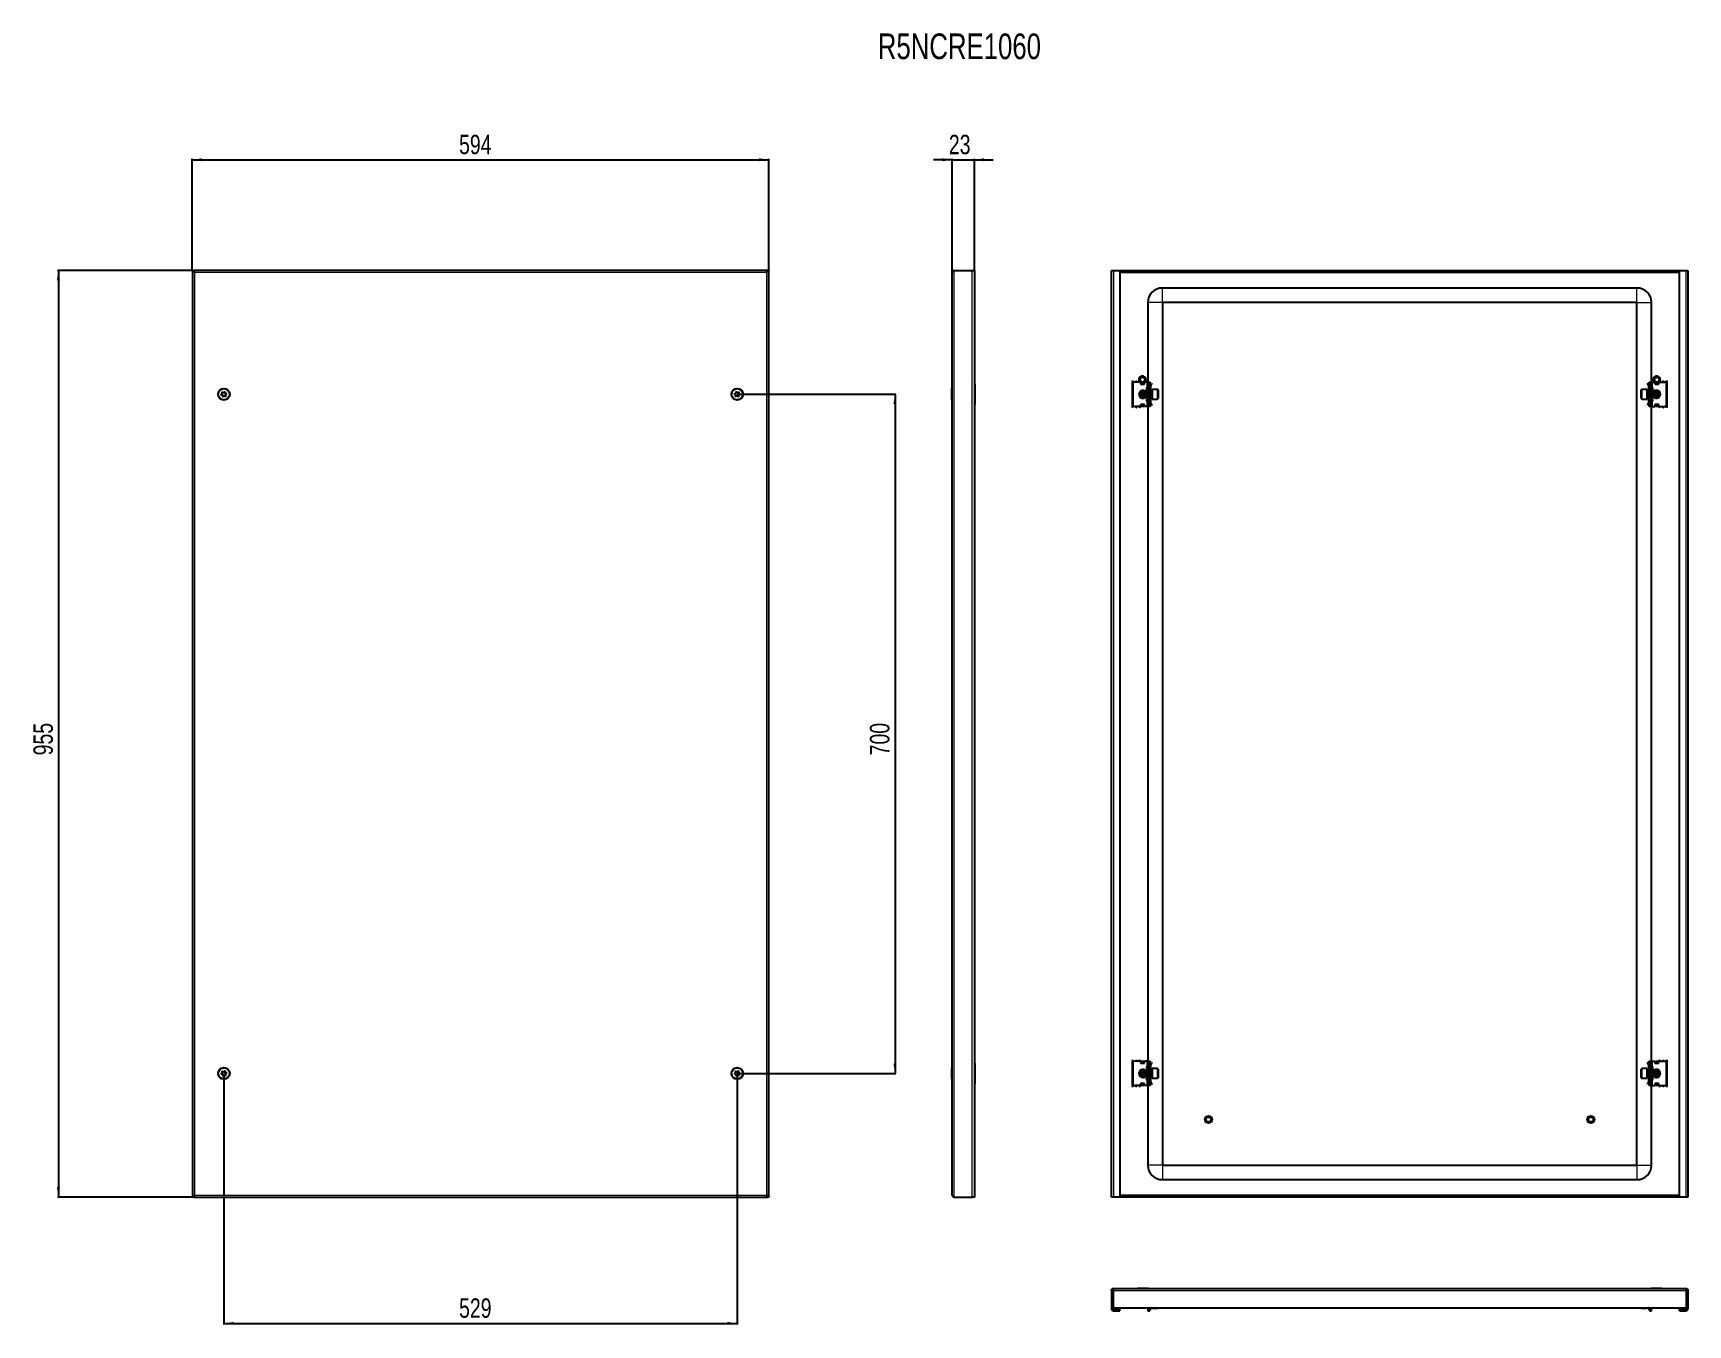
# Model space of a CAD drawing. Header units: millimetres. Extents: x -179 to 1526, y -335 to 996.
import ezdxf

# ---------------------------------------------------------------- set-up
doc = ezdxf.new("R2010")
doc.units = ezdxf.units.MM
doc.layers.add('FORMAT', color=7, linetype='Continuous')
doc.styles.add('SLDTEXTSTYLE0', font='TXT', dxfattribs={"width": 0.75})
doc.dimstyles.new('SLDDIMSTYLE0', dxfattribs={"dimtxt": 20, "dimasz": 10, "dimexe": 0, "dimexo": 0.0625, "dimgap": 5, "dimtad": 2, "dimdec": 1, "dimrnd": 1e-09, "dimzin": 12, "dimdsep": 46, "dimtxsty": 'SLDTEXTSTYLE0', "dimsah": 1, "dimcen": 0.09, "dimadec": 0, "dimazin": 3, "dimtfac": 1, "dimtmove": 0, "dimatfit": 0, "dimfxl": 0, "dimfrac": 2, "dimtolj": 1, "dimtzin": 12, "dimarcsym": 0})
doc.dimstyles.new('SLDDIMSTYLE1', dxfattribs={"dimtxt": 20, "dimasz": 10, "dimexe": 0, "dimexo": 0.0625, "dimgap": 5, "dimtad": 2, "dimdec": 1, "dimrnd": 1e-09, "dimzin": 12, "dimdsep": 46, "dimtxsty": 'SLDTEXTSTYLE0', "dimsah": 1, "dimcen": 0.09, "dimadec": 0, "dimazin": 3, "dimtfac": 1, "dimtofl": 0, "dimtmove": 0, "dimatfit": 3, "dimfxl": 0, "dimfrac": 2, "dimtolj": 1, "dimtzin": 12, "dimarcsym": 0})

msp = doc.modelspace()

# ---------------------------------------------------------------- texts
at = {"layer": 'FORMAT', "insert": (691.2, 995.94), "char_height": 26.458, "attachment_point": 1, "style": 'SLDTEXTSTYLE0'}
msp.add_mtext('R5NCRE1060', dxfattribs=at)

# ---------------------------------------------------------------- blocks, each defined once
blk = doc.blocks.new('_D')
at = {"layer": 'FORMAT'}
for p, q in [((767.7, 865.7), (748.4, 865.7)), ((767.7, 749.5), (767.7, 866.7)), ((767.7, 865.7), (790.7, 865.7)), ((790.7, 751.6), (790.7, 866.7)), ((790.7, 865.7), (809.9, 865.7))]:
    blk.add_line(p, q, dxfattribs=at)
for points in [[(767.7, 865.7), (757.7, 867.3), (757.7, 864.2)], [(790.7, 865.7), (800.7, 864.2), (800.7, 867.3)]]:
    blk.add_solid(points, dxfattribs=at)
at = {"layer": 'FORMAT', "insert": (764.4, 891.5), "char_height": 20, "attachment_point": 1, "style": 'SLDTEXTSTYLE0'}
blk.add_mtext('23', dxfattribs=at)
blk = doc.blocks.new('_D_1')
at = {"layer": 'FORMAT'}
for p, q in [((-15.2, 751.6), (-154.2, 751.6)), ((-153.2, 751.6), (-153.2, -203.4)), ((-15.2, -203.4), (-154.2, -203.4))]:
    blk.add_line(p, q, dxfattribs=at)
for points in [[(-153.2, 751.6), (-154.7, 741.6), (-151.6, 741.6)], [(-153.2, -203.4), (-151.6, -193.4), (-154.7, -193.4)]]:
    blk.add_solid(points, dxfattribs=at)
at = {"layer": 'FORMAT', "insert": (-178.9, 251.9), "char_height": 20, "attachment_point": 1, "rotation": 90, "style": 'SLDTEXTSTYLE0'}
blk.add_mtext('955', dxfattribs=at)
blk = doc.blocks.new('_D_2')
at = {"layer": 'FORMAT'}
for p, q in [((-15.2, 751.6), (-15.2, 866.7)), ((-15.2, 865.7), (578.8, 865.7)), ((578.8, 751.6), (578.8, 866.7))]:
    blk.add_line(p, q, dxfattribs=at)
for points in [[(-15.2, 865.7), (-5.2, 864.2), (-5.2, 867.3)], [(578.8, 865.7), (568.8, 867.3), (568.8, 864.2)]]:
    blk.add_solid(points, dxfattribs=at)
at = {"layer": 'FORMAT', "insert": (259.7, 891.5), "char_height": 20, "attachment_point": 1, "style": 'SLDTEXTSTYLE0'}
blk.add_mtext('594', dxfattribs=at)
blk = doc.blocks.new('_D_3')
at = {"layer": 'FORMAT'}
for p, q in [((546.4, 624.1), (709.9, 624.1)), ((708.9, 624.1), (708.9, -75.9)), ((546.4, -75.9), (709.9, -75.9))]:
    blk.add_line(p, q, dxfattribs=at)
for points in [[(708.9, 624.1), (707.3, 614.1), (710.4, 614.1)], [(708.9, -75.9), (710.4, -65.9), (707.3, -65.9)]]:
    blk.add_solid(points, dxfattribs=at)
at = {"layer": 'FORMAT', "insert": (683.1, 251.9), "char_height": 20, "attachment_point": 1, "rotation": 90, "style": 'SLDTEXTSTYLE0'}
blk.add_mtext('700', dxfattribs=at)
blk = doc.blocks.new('_D_4')
at = {"layer": 'FORMAT'}
for p, q in [((17.3, -75.9), (17.3, -334.6)), ((546.3, -75.9), (546.3, -334.6)), ((17.3, -333.6), (546.3, -333.6))]:
    blk.add_line(p, q, dxfattribs=at)
for points in [[(17.3, -333.6), (27.3, -335.1), (27.3, -332.1)], [(546.3, -333.6), (536.3, -332.1), (536.3, -335.1)]]:
    blk.add_solid(points, dxfattribs=at)
at = {"layer": 'FORMAT', "insert": (259.7, -307.8), "char_height": 20, "attachment_point": 1, "style": 'SLDTEXTSTYLE0'}
blk.add_mtext('529', dxfattribs=at)

# ---------------------------------------------------------------- dimensions: what is measured, and where the dimension line sits
at = {"layer": 'FORMAT'}
for base, p1, p2, angle, picture, middle in [((578.85, 865.73), (-15.15, 751.57), (578.85, 751.57), 0, '_D_2', (281.85, 865.73)), ((-153.15, -203.43), (-15.15, 751.57), (-15.15, -203.43), 90, '_D_1', (-153.15, 274.07)), ((708.85, -75.93), (546.35, 624.07), (546.35, -75.93), 90, '_D_3', (708.85, 274.07))]:
    dim = msp.add_linear_dim(base=base, p1=p1, p2=p2, angle=angle, dimstyle='SLDDIMSTYLE1', dxfattribs=at)
    dim.commit()
    dim.dimension.update_dxf_attribs({"geometry": picture, "text_midpoint": middle, "dimtype": 160})
for base, p1, p2, dimstyle, picture, middle in [((790.65, 865.73), (767.65, 749.47), (790.65, 751.57), 'SLDDIMSTYLE0', '_D', (779.15, 865.73)), ((546.35, -333.6), (17.35, -75.93), (546.35, -75.93), 'SLDDIMSTYLE1', '_D_4', (281.85, -333.6))]:
    dim = msp.add_linear_dim(base=base, p1=p1, p2=p2, dimstyle=dimstyle, dxfattribs=at)
    dim.commit()
    dim.dimension.update_dxf_attribs({"geometry": picture, "text_midpoint": middle, "dimtype": 160})

# ---------------------------------------------------------------- linework, layer by layer
at = {"color": 7, "linetype": 'Continuous', "lineweight": 25}
for p, q in [((-15.15, 751.57), (-15.15, -203.43)), ((-15.15, 751.57), (-13.65, 751.57)), ((-13.45, 751.57), (-13.65, 751.57)), ((577.15, 751.57), (-13.45, 751.57)), ((-13.45, 750.46), (-13.45, 751.57)), ((577.15, 750.45), (577.15, 751.57)), ((577.35, 751.57), (577.15, 751.57)), ((577.35, 751.57), (578.85, 751.57)), ((578.85, -203.43), (578.85, 751.57)), ((769.75, 751.57), (788.55, 751.57)), ((788.55, 751.57), (790.65, 751.57)), ((790.65, 751.57), (790.65, -203.43)), ((931.93, 751.57), (934.03, 751.57)), ((931.93, -203.43), (931.93, 751.57)), ((934.03, 751.57), (940.43, 751.57)), ((940.43, 751.57), (940.43, -203.43)), ((940.43, 751.57), (1517.43, 751.57)), ((1517.43, -203.43), (1517.43, 751.57)), ((1517.43, 751.57), (1523.83, 751.57)), ((1523.83, 751.57), (1525.93, 751.57)), ((1525.93, 751.57), (1525.93, -203.43)), ((767.65, -201.33), (767.65, 749.47)), ((940.43, 750.07), (1517.43, 750.07)), ((1473.43, 733.57), (984.43, 733.57)), ((969.43, 718.57), (969.43, 636.57)), ((984.43, 718.57), (984.43, -170.43)), ((1473.43, 718.57), (984.43, 718.57)), ((1473.43, -170.43), (1473.43, 718.57)), ((1488.43, 636.57), (1488.43, 718.57)), ((791.15, 634.57), (791.15, 613.57)), ((953.43, 636.82), (953.43, 611.32)), ((953.93, 634.57), (953.93, 613.57)), ((961.93, 636.57), (955.93, 636.57)), ((961.93, 636.57), (961.93, 634.57)), ((962.13, 635.78), (961.93, 635.89)), ((961.93, 634.57), (965.93, 634.57)), ((962.13, 634.57), (962.13, 635.78)), ((962.18, 636.19), (962.51, 636.42)), ((962.68, 636.19), (962.18, 635.83)), ((962.18, 635.83), (962.18, 636.19)), ((962.18, 634.92), (962.18, 635.83)), ((962.18, 634.57), (962.18, 634.92)), ((962.68, 636.34), (962.68, 636.19)), ((962.68, 636.19), (963.09, 636.19)), ((964.78, 636.19), (965.18, 636.19)), ((965.18, 636.19), (965.18, 636.34)), ((965.68, 635.83), (965.18, 636.19)), ((965.35, 636.42), (965.68, 636.19)), ((965.68, 636.19), (965.68, 635.83)), ((965.93, 635.89), (965.68, 635.75)), ((965.68, 635.83), (965.68, 634.92)), ((965.68, 634.92), (965.68, 634.57)), ((965.93, 634.57), (965.93, 636.57)), ((968.43, 636.57), (965.93, 636.57)), ((967.93, 631.07), (967.93, 629.07)), ((968.43, 631.07), (967.93, 631.07)), ((969.93, 636.57), (968.43, 636.57)), ((969.93, 631.07), (968.43, 631.07)), ((969.93, 636.57), (971.93, 636.57)), ((969.93, 634.57), (969.93, 636.57)), ((969.93, 634.57), (969.93, 613.57)), ((970.93, 613.57), (970.93, 634.57)), ((971.93, 636.57), (971.93, 636.3)), ((971.93, 636.3), (971.93, 611.83)), ((971.93, 635.48), (972.14, 635.27)), ((972.43, 632.82), (971.93, 632.82)), ((972.43, 634.57), (972.43, 634.11)), ((972.43, 629.32), (972.43, 632.82)), ((972.52, 634.23), (973.49, 635.21)), ((972.87, 633.88), (972.52, 634.23)), ((972.87, 633.88), (973.85, 634.85)), ((973.49, 635.21), (973.85, 634.85)), ((1484.37, 635.21), (1484.02, 634.85)), ((1484.99, 633.88), (1484.02, 634.85)), ((1485.35, 634.23), (1484.37, 635.21)), ((1484.99, 633.88), (1485.35, 634.23)), ((1485.43, 634.57), (1485.43, 634.17)), ((1485.43, 632.82), (1485.93, 632.82)), ((1485.43, 632.82), (1485.43, 629.32)), ((1485.72, 635.27), (1485.93, 635.48)), ((1485.93, 636.57), (1487.93, 636.57)), ((1485.93, 636.3), (1485.93, 636.57)), ((1485.93, 611.83), (1485.93, 636.3)), ((1486.93, 634.57), (1486.93, 613.57)), ((1487.93, 636.57), (1487.93, 634.57)), ((1487.93, 636.57), (1489.43, 636.57)), ((1487.93, 613.57), (1487.93, 634.57)), ((1489.43, 631.07), (1487.93, 631.07)), ((1489.43, 636.57), (1491.93, 636.57)), ((1489.93, 631.07), (1489.43, 631.07)), ((1489.93, 629.07), (1489.93, 631.07)), ((1491.93, 636.57), (1491.93, 634.57)), ((1492.18, 635.75), (1491.93, 635.89)), ((1491.93, 634.57), (1495.93, 634.57)), ((1492.18, 636.19), (1492.51, 636.42)), ((1492.68, 636.19), (1492.18, 635.83)), ((1492.18, 635.83), (1492.18, 636.19)), ((1492.18, 634.92), (1492.18, 635.83)), ((1492.18, 634.57), (1492.18, 634.92)), ((1492.68, 636.34), (1492.68, 636.19)), ((1492.68, 636.19), (1493.09, 636.19)), ((1494.78, 636.19), (1495.18, 636.19)), ((1495.18, 636.19), (1495.18, 636.34)), ((1495.68, 635.83), (1495.18, 636.19)), ((1495.35, 636.42), (1495.68, 636.19)), ((1495.68, 636.19), (1495.68, 635.83)), ((1495.68, 635.83), (1495.68, 634.92)), ((1495.68, 634.92), (1495.68, 634.57)), ((1495.93, 635.89), (1495.73, 635.78)), ((1495.73, 635.78), (1495.73, 634.57)), ((1495.93, 634.57), (1495.93, 636.57)), ((1495.93, 636.57), (1501.93, 636.57)), ((1503.93, 613.57), (1503.93, 634.57)), ((1504.43, 611.32), (1504.43, 636.82)), ((767.65, 629.85), (767.35, 629.85)), ((767.35, 618.28), (767.35, 629.85)), ((767.35, 618.28), (767.65, 618.28)), ((963.41, 621.5), (964.24, 621.31)), ((964.49, 627.07), (963.93, 626.51)), ((963.93, 626.51), (963.93, 621.62)), ((963.93, 621.62), (964.49, 621.07)), ((964.54, 627.07), (964.49, 627.07)), ((964.49, 627.07), (964.49, 621.07)), ((964.49, 621.07), (964.54, 621.07)), ((964.93, 626.51), (964.54, 627.07)), ((964.54, 627.07), (964.54, 622.92)), ((964.54, 622.92), (964.54, 621.07)), ((964.54, 621.07), (964.93, 621.62)), ((964.72, 621.32), (965.1, 621.39)), ((965.32, 627.07), (964.93, 626.51)), ((964.93, 626.51), (964.93, 623.13)), ((964.93, 623.13), (964.93, 621.62)), ((964.93, 621.62), (965.32, 621.07)), ((965.54, 627.07), (965.32, 627.07)), ((965.32, 627.07), (965.32, 622.92)), ((965.32, 622.92), (965.32, 621.07)), ((965.32, 621.07), (965.54, 621.07)), ((965.93, 626.51), (965.54, 627.07)), ((965.54, 627.07), (965.54, 622.92)), ((965.54, 622.92), (965.54, 621.07)), ((965.54, 621.07), (965.93, 621.62)), ((965.76, 626.76), (966.01, 626.62)), ((966.01, 621.51), (965.76, 621.38)), ((966.32, 627.07), (965.93, 626.51)), ((965.93, 626.51), (965.93, 623.13)), ((965.93, 623.13), (965.93, 621.62)), ((965.93, 621.62), (966.32, 621.07)), ((966.54, 627.07), (966.32, 627.07)), ((966.32, 627.07), (966.32, 622.92)), ((966.32, 622.92), (966.32, 621.07)), ((966.32, 621.07), (966.54, 621.07)), ((966.93, 626.51), (966.54, 627.07)), ((966.54, 627.07), (966.54, 622.92)), ((966.54, 622.92), (966.54, 621.07)), ((966.54, 621.07), (966.93, 621.62)), ((967.32, 627.07), (966.93, 626.51)), ((966.93, 626.51), (966.93, 623.13)), ((966.93, 623.13), (966.93, 621.62)), ((966.93, 621.62), (967.32, 621.07)), ((967.54, 627.07), (967.32, 627.07)), ((967.32, 627.07), (967.32, 622.92)), ((967.32, 622.92), (967.32, 621.07)), ((967.32, 621.07), (967.54, 621.07)), ((967.93, 626.51), (967.54, 627.07)), ((967.54, 627.07), (967.54, 622.92)), ((967.54, 622.92), (967.54, 621.07)), ((967.54, 621.07), (967.93, 621.62)), ((967.93, 629.32), (968.93, 629.32)), ((967.93, 629.07), (969.61, 628.1)), ((969.43, 628.07), (967.93, 628.07)), ((967.93, 628.07), (967.93, 620.07)), ((967.93, 620.07), (969.43, 620.07)), ((969.61, 620.03), (967.93, 619.07)), ((967.93, 619.07), (967.93, 617.07)), ((968.93, 618.82), (967.93, 618.82)), ((967.93, 617.07), (968.43, 617.07)), ((968.43, 617.07), (969.93, 617.07)), ((968.93, 629.32), (969.43, 629.32)), ((969.43, 618.82), (968.93, 618.82)), ((969.43, 629.32), (969.43, 628.2)), ((969.43, 619.93), (969.43, 618.82)), ((972.43, 629.32), (971.93, 629.32)), ((972.32, 627.07), (971.93, 626.51)), ((971.93, 621.62), (972.32, 621.07)), ((971.93, 618.82), (972.43, 618.82)), ((972.43, 615.32), (971.93, 615.32)), ((972.54, 627.07), (972.32, 627.07)), ((972.32, 627.07), (972.32, 622.92)), ((972.32, 622.92), (972.32, 621.07)), ((972.32, 621.07), (972.54, 621.07)), ((972.43, 627.07), (972.43, 629.32)), ((972.43, 618.82), (972.43, 621.07)), ((972.43, 615.32), (972.43, 618.82)), ((972.43, 613.57), (972.43, 613.96)), ((972.87, 614.26), (972.52, 613.9)), ((972.52, 613.9), (973.49, 612.93)), ((972.93, 626.51), (972.54, 627.07)), ((972.54, 627.07), (972.54, 622.92)), ((972.54, 622.92), (972.54, 621.07)), ((972.54, 621.07), (972.93, 621.62)), ((972.87, 614.26), (973.85, 613.28)), ((973.32, 627.07), (972.93, 626.51)), ((972.93, 626.51), (972.93, 623.13)), ((972.93, 623.13), (972.93, 621.62)), ((972.93, 621.62), (973.32, 621.07)), ((973.68, 627.07), (973.32, 627.07)), ((973.32, 627.07), (973.32, 622.92)), ((973.32, 622.92), (973.32, 621.07)), ((973.32, 621.07), (973.68, 621.07)), ((979.33, 629.07), (973.93, 629.07)), ((973.93, 629.07), (973.93, 619.07)), ((973.93, 619.07), (979.33, 619.07)), ((979.93, 628.47), (979.93, 619.67)), ((1477.93, 628.13), (1477.93, 628.47)), ((1477.93, 619.67), (1477.93, 628.13)), ((1483.93, 629.07), (1478.53, 629.07)), ((1478.53, 619.07), (1483.93, 619.07)), ((1483.93, 628.69), (1483.93, 629.07)), ((1483.93, 619.07), (1483.93, 628.69)), ((1484.99, 614.26), (1484.02, 613.28)), ((1484.54, 627.07), (1484.18, 627.07)), ((1484.18, 621.07), (1484.54, 621.07)), ((1485.35, 613.9), (1484.37, 612.93)), ((1484.93, 626.51), (1484.54, 627.07)), ((1484.54, 622.92), (1484.54, 627.07)), ((1484.54, 621.07), (1484.54, 622.92)), ((1484.54, 621.07), (1484.93, 621.62)), ((1485.32, 627.07), (1484.93, 626.51)), ((1484.93, 623.13), (1484.93, 626.51)), ((1484.93, 621.62), (1484.93, 623.13)), ((1484.93, 621.62), (1485.32, 621.07)), ((1484.99, 614.26), (1485.35, 613.9)), ((1485.54, 627.07), (1485.32, 627.07)), ((1485.32, 622.92), (1485.32, 627.07)), ((1485.32, 621.07), (1485.32, 622.92)), ((1485.32, 621.07), (1485.54, 621.07)), ((1485.93, 629.32), (1485.43, 629.32)), ((1485.43, 629.32), (1485.43, 627.07)), ((1485.43, 621.07), (1485.43, 618.82)), ((1485.43, 618.82), (1485.43, 615.32)), ((1485.43, 618.82), (1485.93, 618.82)), ((1485.43, 615.32), (1485.93, 615.32)), ((1485.43, 613.57), (1485.43, 614.03)), ((1485.93, 626.51), (1485.54, 627.07)), ((1485.54, 622.92), (1485.54, 627.07)), ((1485.54, 621.07), (1485.54, 622.92)), ((1485.54, 621.07), (1485.93, 621.62)), ((1487.93, 617.07), (1489.43, 617.07)), ((1488.26, 628.1), (1489.93, 629.07)), ((1489.93, 619.07), (1488.26, 620.03)), ((1488.43, 628.2), (1488.43, 629.32)), ((1488.43, 629.32), (1488.93, 629.32)), ((1489.93, 628.07), (1488.43, 628.07)), ((1488.43, 620.07), (1489.93, 620.07)), ((1488.43, 618.82), (1488.43, 619.93)), ((1488.93, 618.82), (1488.43, 618.82)), ((1488.93, 629.32), (1489.93, 629.32)), ((1489.93, 618.82), (1488.93, 618.82)), ((1489.43, 617.07), (1489.93, 617.07)), ((1489.93, 620.07), (1489.93, 628.07)), ((1490.32, 627.07), (1489.93, 626.51)), ((1489.93, 621.62), (1490.32, 621.07)), ((1489.93, 617.07), (1489.93, 619.07)), ((1490.54, 627.07), (1490.32, 627.07)), ((1490.32, 622.92), (1490.32, 627.07)), ((1490.32, 621.07), (1490.32, 622.92)), ((1490.32, 621.07), (1490.54, 621.07)), ((1490.93, 626.51), (1490.54, 627.07)), ((1490.54, 622.92), (1490.54, 627.07)), ((1490.54, 621.07), (1490.54, 622.92)), ((1490.54, 621.07), (1490.93, 621.62)), ((1491.32, 627.07), (1490.93, 626.51)), ((1490.93, 623.13), (1490.93, 626.51)), ((1490.93, 621.62), (1490.93, 623.13)), ((1490.93, 621.62), (1491.32, 621.07)), ((1491.54, 627.07), (1491.32, 627.07)), ((1491.32, 622.92), (1491.32, 627.07)), ((1491.32, 621.07), (1491.32, 622.92)), ((1491.32, 621.07), (1491.54, 621.07)), ((1491.93, 626.51), (1491.54, 627.07)), ((1491.54, 622.92), (1491.54, 627.07)), ((1491.54, 621.07), (1491.54, 622.92)), ((1491.54, 621.07), (1491.93, 621.62)), ((1491.86, 626.62), (1492.1, 626.76)), ((1492.1, 621.38), (1491.86, 621.51)), ((1492.32, 627.07), (1491.93, 626.51)), ((1491.93, 623.13), (1491.93, 626.51)), ((1491.93, 621.62), (1491.93, 623.13)), ((1491.93, 621.62), (1492.32, 621.07)), ((1492.54, 627.07), (1492.32, 627.07)), ((1492.32, 622.92), (1492.32, 627.07)), ((1492.32, 621.07), (1492.32, 622.92)), ((1492.32, 621.07), (1492.54, 621.07)), ((1492.93, 626.51), (1492.54, 627.07)), ((1492.54, 622.92), (1492.54, 627.07)), ((1492.54, 621.07), (1492.54, 622.92)), ((1492.54, 621.07), (1492.93, 621.62)), ((1492.77, 621.39), (1493.14, 621.32)), ((1493.32, 627.07), (1492.93, 626.51)), ((1492.93, 623.13), (1492.93, 626.51)), ((1492.93, 621.62), (1492.93, 623.13)), ((1492.93, 621.62), (1493.32, 621.07)), ((1493.38, 627.07), (1493.32, 627.07)), ((1493.32, 622.92), (1493.32, 627.07)), ((1493.32, 621.07), (1493.32, 622.92)), ((1493.32, 621.07), (1493.38, 621.07)), ((1493.93, 626.51), (1493.38, 627.07)), ((1493.38, 626.84), (1493.38, 627.07)), ((1493.38, 621.07), (1493.38, 626.84)), ((1493.38, 621.07), (1493.93, 621.62)), ((1493.63, 621.31), (1494.45, 621.5)), ((1493.93, 626.33), (1493.93, 626.51)), ((1493.93, 621.62), (1493.93, 626.33)), ((961.93, 611.57), (955.93, 611.57)), ((961.43, 611.57), (961.43, 611.32)), ((961.93, 613.57), (961.93, 611.57)), ((965.93, 613.57), (961.93, 613.57)), ((961.93, 611.68), (962.13, 611.68)), ((962.13, 611.68), (962.13, 613.57)), ((962.18, 613.21), (962.18, 613.57)), ((962.18, 612.3), (962.18, 613.21)), ((962.18, 612.3), (962.68, 611.94)), ((962.18, 611.94), (962.18, 612.3)), ((962.68, 611.59), (962.18, 611.94)), ((965.18, 611.94), (962.68, 611.94)), ((962.68, 611.94), (962.68, 611.59)), ((965.18, 611.59), (962.68, 611.59)), ((965.18, 611.94), (965.68, 612.3)), ((965.18, 611.59), (965.18, 611.94)), ((965.68, 611.94), (965.18, 611.59)), ((965.68, 613.57), (965.68, 613.21)), ((965.68, 613.21), (965.68, 612.3)), ((965.68, 612.3), (965.68, 611.94)), ((965.93, 611.57), (965.93, 613.57)), ((968.43, 611.57), (965.93, 611.57)), ((969.93, 611.57), (968.43, 611.57)), ((969.43, 611.57), (969.43, -63.43)), ((969.93, 611.57), (969.93, 613.57)), ((971.93, 611.57), (969.93, 611.57)), ((972.14, 612.86), (971.93, 612.65)), ((971.93, 611.83), (971.93, 611.57)), ((973.49, 612.93), (973.85, 613.28)), ((1484.37, 612.93), (1484.02, 613.28)), ((1485.93, 612.65), (1485.72, 612.86)), ((1485.93, 611.57), (1485.93, 611.83)), ((1487.93, 611.57), (1485.93, 611.57)), ((1487.93, 613.57), (1487.93, 611.57)), ((1487.93, 611.57), (1489.43, 611.57)), ((1488.43, -63.43), (1488.43, 611.57)), ((1489.43, 611.57), (1491.93, 611.57)), ((1491.93, 613.57), (1491.93, 611.57)), ((1495.93, 613.57), (1491.93, 613.57)), ((1492.18, 613.21), (1492.18, 613.57)), ((1492.18, 612.3), (1492.18, 613.21)), ((1492.18, 612.3), (1492.68, 611.94)), ((1492.18, 611.94), (1492.18, 612.3)), ((1492.68, 611.59), (1492.18, 611.94)), ((1495.18, 611.94), (1492.68, 611.94)), ((1492.68, 611.94), (1492.68, 611.59)), ((1495.18, 611.59), (1492.68, 611.59)), ((1495.18, 611.94), (1495.68, 612.3)), ((1495.18, 611.59), (1495.18, 611.94)), ((1495.68, 611.94), (1495.18, 611.59)), ((1495.68, 613.57), (1495.68, 613.21)), ((1495.68, 613.21), (1495.68, 612.3)), ((1495.68, 612.3), (1495.68, 611.94)), ((1495.73, 613.57), (1495.73, 611.68)), ((1495.73, 611.68), (1495.93, 611.68)), ((1495.93, 611.57), (1495.93, 613.57)), ((1495.93, 611.57), (1501.93, 611.57)), ((1496.43, 611.32), (1496.43, 611.57)), ((791.15, -65.43), (791.15, -86.43)), ((953.43, -63.18), (953.43, -88.68)), ((953.93, -65.43), (953.93, -86.43)), ((961.93, -63.43), (955.93, -63.43)), ((961.43, -63.18), (961.43, -63.43)), ((961.93, -63.43), (961.93, -65.43)), ((962.13, -63.55), (961.93, -63.55)), ((961.93, -65.43), (965.93, -65.43)), ((962.13, -65.43), (962.13, -63.55)), ((962.18, -63.81), (962.68, -63.46)), ((962.68, -63.81), (962.18, -64.17)), ((962.18, -64.17), (962.18, -63.81)), ((962.18, -65.08), (962.18, -64.17)), ((962.18, -65.43), (962.18, -65.08)), ((962.68, -63.46), (962.68, -63.81)), ((962.68, -63.46), (965.18, -63.46)), ((962.68, -63.81), (965.18, -63.81)), ((965.18, -63.81), (965.18, -63.46)), ((965.18, -63.46), (965.68, -63.81)), ((965.68, -64.17), (965.18, -63.81)), ((965.68, -63.81), (965.68, -64.17)), ((965.68, -64.17), (965.68, -65.08)), ((965.68, -65.08), (965.68, -65.43)), ((965.93, -65.43), (965.93, -63.43)), ((968.43, -63.43), (965.93, -63.43)), ((969.93, -63.43), (968.43, -63.43)), ((969.93, -63.43), (971.93, -63.43)), ((969.93, -65.43), (969.93, -63.43)), ((969.93, -65.43), (969.93, -86.43)), ((970.93, -86.43), (970.93, -65.43)), ((971.93, -63.43), (971.93, -63.7)), ((971.93, -63.7), (971.93, -88.17)), ((971.93, -64.52), (972.14, -64.73)), ((972.43, -67.18), (971.93, -67.18)), ((972.43, -65.43), (972.43, -65.89)), ((972.43, -70.68), (972.43, -67.18)), ((972.52, -65.77), (973.49, -64.79)), ((972.87, -66.12), (972.52, -65.77)), ((972.87, -66.12), (973.85, -65.15)), ((973.49, -64.79), (973.85, -65.15)), ((1484.37, -64.79), (1484.02, -65.15)), ((1484.99, -66.12), (1484.02, -65.15)), ((1485.35, -65.77), (1484.37, -64.79)), ((1484.99, -66.12), (1485.35, -65.77)), ((1485.43, -65.43), (1485.43, -65.83)), ((1485.43, -67.18), (1485.93, -67.18)), ((1485.43, -67.18), (1485.43, -70.68)), ((1485.72, -64.73), (1485.93, -64.52)), ((1485.93, -63.43), (1487.93, -63.43)), ((1485.93, -63.7), (1485.93, -63.43)), ((1485.93, -88.17), (1485.93, -63.7)), ((1486.93, -65.43), (1486.93, -86.43)), ((1487.93, -63.43), (1487.93, -65.43)), ((1487.93, -63.43), (1489.43, -63.43)), ((1487.93, -86.43), (1487.93, -65.43)), ((1489.43, -63.43), (1491.93, -63.43)), ((1491.93, -63.43), (1491.93, -65.43)), ((1491.93, -65.43), (1495.93, -65.43)), ((1492.18, -63.81), (1492.68, -63.46)), ((1492.68, -63.81), (1492.18, -64.17)), ((1492.18, -64.17), (1492.18, -63.81)), ((1492.18, -65.08), (1492.18, -64.17)), ((1492.18, -65.43), (1492.18, -65.08)), ((1492.68, -63.46), (1492.68, -63.81)), ((1492.68, -63.46), (1495.18, -63.46)), ((1492.68, -63.81), (1495.18, -63.81)), ((1495.18, -63.81), (1495.18, -63.46)), ((1495.18, -63.46), (1495.68, -63.81)), ((1495.68, -64.17), (1495.18, -63.81)), ((1495.68, -63.81), (1495.68, -64.17)), ((1495.68, -64.17), (1495.68, -65.08)), ((1495.68, -65.08), (1495.68, -65.43)), ((1495.73, -63.55), (1495.73, -65.43)), ((1495.93, -63.55), (1495.73, -63.55)), ((1495.93, -63.43), (1501.93, -63.43)), ((1495.93, -65.43), (1495.93, -63.43)), ((1496.43, -63.43), (1496.43, -63.18)), ((1503.93, -86.43), (1503.93, -65.43)), ((1504.43, -88.68), (1504.43, -63.18)), ((767.65, -70.15), (767.35, -70.15)), ((767.35, -78.08), (767.35, -70.15)), ((767.35, -81.72), (767.35, -78.08)), ((767.35, -81.72), (767.65, -81.72)), ((964.24, -73.18), (963.41, -73.37)), ((964.49, -72.93), (963.93, -73.49)), ((963.93, -73.49), (963.93, -78.19)), ((963.93, -78.19), (963.93, -78.38)), ((963.93, -78.38), (964.49, -78.93)), ((964.54, -72.93), (964.49, -72.93)), ((964.49, -72.93), (964.49, -78.71)), ((964.49, -78.71), (964.49, -78.93)), ((964.49, -78.93), (964.54, -78.93)), ((964.93, -73.49), (964.54, -72.93)), ((964.54, -72.93), (964.54, -74.79)), ((964.54, -74.79), (964.54, -78.93)), ((964.54, -78.93), (964.93, -78.38)), ((965.1, -73.26), (964.72, -73.19)), ((965.32, -72.93), (964.93, -73.49)), ((964.93, -73.49), (964.93, -75)), ((964.93, -75), (964.93, -78.38)), ((964.93, -78.38), (965.32, -78.93)), ((965.54, -72.93), (965.32, -72.93)), ((965.32, -72.93), (965.32, -74.79)), ((965.32, -74.79), (965.32, -78.93)), ((965.32, -78.93), (965.54, -78.93)), ((965.93, -73.49), (965.54, -72.93)), ((965.54, -72.93), (965.54, -74.79)), ((965.54, -74.79), (965.54, -78.93)), ((965.54, -78.93), (965.93, -78.38)), ((965.76, -73.24), (966.01, -73.38)), ((966.01, -78.49), (965.76, -78.62)), ((966.32, -72.93), (965.93, -73.49)), ((965.93, -73.49), (965.93, -75)), ((965.93, -75), (965.93, -78.38)), ((965.93, -78.38), (966.32, -78.93)), ((966.54, -72.93), (966.32, -72.93)), ((966.32, -72.93), (966.32, -74.79)), ((966.32, -74.79), (966.32, -78.93)), ((966.32, -78.93), (966.54, -78.93)), ((966.93, -73.49), (966.54, -72.93)), ((966.54, -72.93), (966.54, -74.79)), ((966.54, -74.79), (966.54, -78.93)), ((966.54, -78.93), (966.93, -78.38)), ((967.32, -72.93), (966.93, -73.49)), ((966.93, -73.49), (966.93, -75)), ((966.93, -75), (966.93, -78.38)), ((966.93, -78.38), (967.32, -78.93)), ((967.54, -72.93), (967.32, -72.93)), ((967.32, -72.93), (967.32, -74.79)), ((967.32, -74.79), (967.32, -78.93)), ((967.32, -78.93), (967.54, -78.93)), ((967.93, -73.49), (967.54, -72.93)), ((967.54, -72.93), (967.54, -74.79)), ((967.54, -74.79), (967.54, -78.93)), ((967.54, -78.93), (967.93, -78.38)), ((967.93, -68.93), (967.93, -70.93)), ((968.43, -68.93), (967.93, -68.93)), ((967.93, -70.68), (968.93, -70.68)), ((967.93, -70.93), (969.61, -71.9)), ((969.43, -71.93), (967.93, -71.93)), ((967.93, -71.93), (967.93, -79.93)), ((967.93, -79.93), (969.43, -79.93)), ((969.61, -79.97), (967.93, -80.93)), ((967.93, -80.93), (967.93, -82.93)), ((968.93, -81.18), (967.93, -81.18)), ((967.93, -82.93), (968.43, -82.93)), ((969.93, -68.93), (968.43, -68.93)), ((968.43, -82.93), (969.93, -82.93)), ((968.93, -70.68), (969.43, -70.68)), ((969.43, -81.18), (968.93, -81.18)), ((969.43, -70.68), (969.43, -71.8)), ((969.43, -80.07), (969.43, -81.18)), ((972.43, -70.68), (971.93, -70.68)), ((972.32, -72.93), (971.93, -73.49)), ((971.93, -78.38), (972.32, -78.93)), ((971.93, -81.18), (972.43, -81.18)), ((972.43, -84.68), (971.93, -84.68)), ((972.54, -72.93), (972.32, -72.93)), ((972.32, -72.93), (972.32, -74.79)), ((972.32, -74.79), (972.32, -78.93)), ((972.32, -78.93), (972.54, -78.93)), ((972.43, -72.93), (972.43, -70.68)), ((972.43, -81.18), (972.43, -78.93)), ((972.43, -84.68), (972.43, -81.18)), ((972.93, -73.49), (972.54, -72.93)), ((972.54, -72.93), (972.54, -74.79)), ((972.54, -74.79), (972.54, -78.93)), ((972.54, -78.93), (972.93, -78.38)), ((973.32, -72.93), (972.93, -73.49)), ((972.93, -73.49), (972.93, -75)), ((972.93, -75), (972.93, -78.38)), ((972.93, -78.38), (973.32, -78.93)), ((973.68, -72.93), (973.32, -72.93)), ((973.32, -72.93), (973.32, -74.79)), ((973.32, -74.79), (973.32, -78.93)), ((973.32, -78.93), (973.68, -78.93)), ((979.33, -70.93), (973.93, -70.93)), ((973.93, -70.93), (973.93, -80.56)), ((973.93, -80.56), (973.93, -80.93)), ((973.93, -80.93), (979.33, -80.93)), ((979.93, -71.53), (979.93, -80)), ((979.93, -80), (979.93, -80.33)), ((1477.93, -80.33), (1477.93, -71.53)), ((1483.93, -70.93), (1478.53, -70.93)), ((1478.53, -80.93), (1483.93, -80.93)), ((1483.93, -80.93), (1483.93, -70.93)), ((1484.54, -72.93), (1484.18, -72.93)), ((1484.18, -78.93), (1484.54, -78.93)), ((1484.93, -73.49), (1484.54, -72.93)), ((1484.54, -74.79), (1484.54, -72.93)), ((1484.54, -78.93), (1484.54, -74.79)), ((1484.54, -78.93), (1484.93, -78.38)), ((1485.32, -72.93), (1484.93, -73.49)), ((1484.93, -75), (1484.93, -73.49)), ((1484.93, -78.38), (1484.93, -75)), ((1484.93, -78.38), (1485.32, -78.93)), ((1485.54, -72.93), (1485.32, -72.93)), ((1485.32, -74.79), (1485.32, -72.93)), ((1485.32, -78.93), (1485.32, -74.79)), ((1485.32, -78.93), (1485.54, -78.93)), ((1485.93, -70.68), (1485.43, -70.68)), ((1485.43, -70.68), (1485.43, -72.93)), ((1485.43, -78.93), (1485.43, -81.18)), ((1485.43, -81.18), (1485.43, -84.68)), ((1485.43, -81.18), (1485.93, -81.18)), ((1485.43, -84.68), (1485.93, -84.68)), ((1485.93, -73.49), (1485.54, -72.93)), ((1485.54, -74.79), (1485.54, -72.93)), ((1485.54, -78.93), (1485.54, -74.79)), ((1485.54, -78.93), (1485.93, -78.38)), ((1489.43, -68.93), (1487.93, -68.93)), ((1487.93, -82.93), (1489.43, -82.93)), ((1488.26, -71.9), (1489.93, -70.93)), ((1489.93, -80.93), (1488.26, -79.97)), ((1488.43, -71.8), (1488.43, -70.68)), ((1488.43, -70.68), (1488.93, -70.68)), ((1489.93, -71.93), (1488.43, -71.93)), ((1488.43, -79.93), (1489.93, -79.93)), ((1488.43, -81.18), (1488.43, -80.07)), ((1488.93, -81.18), (1488.43, -81.18)), ((1488.93, -70.68), (1489.93, -70.68)), ((1489.93, -81.18), (1488.93, -81.18)), ((1489.93, -68.93), (1489.43, -68.93)), ((1489.43, -82.93), (1489.93, -82.93)), ((1489.93, -70.93), (1489.93, -68.93)), ((1489.93, -79.93), (1489.93, -71.93)), ((1490.32, -72.93), (1489.93, -73.49)), ((1489.93, -78.38), (1490.32, -78.93)), ((1489.93, -82.93), (1489.93, -80.93)), ((1490.54, -72.93), (1490.32, -72.93)), ((1490.32, -74.79), (1490.32, -72.93)), ((1490.32, -78.93), (1490.32, -74.79)), ((1490.32, -78.93), (1490.54, -78.93)), ((1490.93, -73.49), (1490.54, -72.93)), ((1490.54, -74.79), (1490.54, -72.93)), ((1490.54, -78.93), (1490.54, -74.79)), ((1490.54, -78.93), (1490.93, -78.38)), ((1491.32, -72.93), (1490.93, -73.49)), ((1490.93, -75), (1490.93, -73.49)), ((1490.93, -78.38), (1490.93, -75)), ((1490.93, -78.38), (1491.32, -78.93)), ((1491.54, -72.93), (1491.32, -72.93)), ((1491.32, -74.79), (1491.32, -72.93)), ((1491.32, -78.93), (1491.32, -74.79)), ((1491.32, -78.93), (1491.54, -78.93)), ((1491.93, -73.49), (1491.54, -72.93)), ((1491.54, -74.79), (1491.54, -72.93)), ((1491.54, -78.93), (1491.54, -74.79)), ((1491.54, -78.93), (1491.93, -78.38)), ((1491.86, -73.38), (1492.1, -73.24)), ((1492.1, -78.62), (1491.86, -78.49)), ((1492.32, -72.93), (1491.93, -73.49)), ((1491.93, -75), (1491.93, -73.49)), ((1491.93, -78.38), (1491.93, -75)), ((1491.93, -78.38), (1492.32, -78.93)), ((1492.54, -72.93), (1492.32, -72.93)), ((1492.32, -74.79), (1492.32, -72.93)), ((1492.32, -78.93), (1492.32, -74.79)), ((1492.32, -78.93), (1492.54, -78.93)), ((1492.93, -73.49), (1492.54, -72.93)), ((1492.54, -74.79), (1492.54, -72.93)), ((1492.54, -78.93), (1492.54, -74.79)), ((1492.54, -78.93), (1492.93, -78.38)), ((1492.77, -78.61), (1493.14, -78.68)), ((1493.32, -72.93), (1492.93, -73.49)), ((1492.93, -75), (1492.93, -73.49)), ((1492.93, -78.38), (1492.93, -75)), ((1492.93, -78.38), (1493.32, -78.93)), ((1493.38, -72.93), (1493.32, -72.93)), ((1493.32, -74.79), (1493.32, -72.93)), ((1493.32, -78.93), (1493.32, -74.79)), ((1493.32, -78.93), (1493.38, -78.93)), ((1493.93, -73.49), (1493.38, -72.93)), ((1493.38, -78.93), (1493.38, -72.93)), ((1493.38, -78.93), (1493.93, -78.38)), ((1493.63, -78.69), (1494.45, -78.5)), ((1493.93, -78.38), (1493.93, -73.49)), ((961.93, -88.43), (955.93, -88.43)), ((961.43, -88.43), (961.43, -88.68)), ((965.93, -86.43), (961.93, -86.43)), ((961.93, -86.43), (961.93, -88.43)), ((961.93, -88.32), (962.13, -88.32)), ((962.13, -88.32), (962.13, -86.43)), ((962.18, -86.79), (962.18, -86.43)), ((962.18, -87.7), (962.18, -86.79)), ((962.18, -87.7), (962.68, -88.06)), ((962.18, -88.06), (962.18, -87.7)), ((962.68, -88.41), (962.18, -88.06)), ((965.18, -88.06), (962.68, -88.06)), ((962.68, -88.06), (962.68, -88.41)), ((965.18, -88.41), (962.68, -88.41)), ((965.18, -88.06), (965.68, -87.7)), ((965.18, -88.41), (965.18, -88.06)), ((965.68, -88.06), (965.18, -88.41)), ((965.68, -86.43), (965.68, -86.79)), ((965.68, -86.79), (965.68, -87.7)), ((965.68, -87.7), (965.68, -88.06)), ((965.93, -88.43), (965.93, -86.43)), ((968.43, -88.43), (965.93, -88.43)), ((969.93, -88.43), (968.43, -88.43)), ((969.43, -88.43), (969.43, -170.43)), ((969.93, -88.43), (969.93, -86.43)), ((971.93, -88.43), (969.93, -88.43)), ((972.14, -87.14), (971.93, -87.35)), ((971.93, -88.17), (971.93, -88.43)), ((972.43, -86.43), (972.43, -86.04)), ((972.87, -85.74), (972.52, -86.1)), ((972.52, -86.1), (973.49, -87.07)), ((972.87, -85.74), (973.85, -86.72)), ((973.49, -87.07), (973.85, -86.72)), ((1484.99, -85.74), (1484.02, -86.72)), ((1484.37, -87.07), (1484.02, -86.72)), ((1485.35, -86.1), (1484.37, -87.07)), ((1484.99, -85.74), (1485.35, -86.1)), ((1485.43, -86.43), (1485.43, -85.97)), ((1485.93, -87.35), (1485.72, -87.14)), ((1485.93, -88.43), (1485.93, -88.17)), ((1487.93, -88.43), (1485.93, -88.43)), ((1487.93, -86.43), (1487.93, -88.43)), ((1487.93, -88.43), (1489.43, -88.43)), ((1488.43, -170.43), (1488.43, -88.43)), ((1489.43, -88.43), (1491.93, -88.43)), ((1491.93, -86.43), (1491.93, -88.43)), ((1495.93, -86.43), (1491.93, -86.43)), ((1492.18, -86.79), (1492.18, -86.43)), ((1492.18, -87.7), (1492.18, -86.79)), ((1492.18, -88.06), (1492.18, -87.7)), ((1492.18, -87.7), (1492.68, -88.06)), ((1492.68, -88.41), (1492.18, -88.06)), ((1492.68, -88.06), (1492.68, -88.41)), ((1495.18, -88.06), (1492.68, -88.06)), ((1495.18, -88.41), (1492.68, -88.41)), ((1495.18, -88.06), (1495.68, -87.7)), ((1495.18, -88.41), (1495.18, -88.06)), ((1495.68, -88.06), (1495.18, -88.41)), ((1495.68, -86.43), (1495.68, -86.79)), ((1495.68, -86.79), (1495.68, -87.7)), ((1495.68, -87.7), (1495.68, -88.06)), ((1495.73, -86.43), (1495.73, -88.32)), ((1495.73, -88.32), (1495.93, -88.32)), ((1495.93, -88.43), (1495.93, -86.43)), ((1495.93, -88.43), (1501.93, -88.43)), ((1496.43, -88.68), (1496.43, -88.43)), ((984.43, -170.43), (1473.43, -170.43)), ((984.43, -185.43), (1473.43, -185.43)), ((-13.65, -203.43), (-15.15, -203.43)), ((-13.65, -203.43), (-13.45, -203.43)), ((-13.45, -202.32), (-13.45, -203.43)), ((-13.45, -203.43), (577.15, -203.43)), ((577.15, -202.32), (577.15, -203.43)), ((577.15, -203.43), (577.35, -203.43)), ((578.85, -203.43), (577.35, -203.43)), ((769.75, -203.43), (788.55, -203.43)), ((790.65, -203.43), (788.55, -203.43)), ((934.03, -203.43), (931.93, -203.43)), ((940.43, -203.43), (934.03, -203.43)), ((1517.43, -201.93), (940.43, -201.93)), ((1517.43, -203.43), (940.43, -203.43)), ((1523.83, -203.43), (1517.43, -203.43)), ((1525.93, -203.43), (1523.83, -203.43)), ((933.43, -299.58), (931.93, -299.58)), ((931.93, -299.58), (931.93, -318.38)), ((933.43, -299.58), (933.43, -318.38)), ((933.63, -299.58), (933.63, -317.48)), ((934.03, -297.48), (1523.83, -297.48)), ((958.65, -297.18), (958.65, -297.48)), ((958.65, -297.18), (970.22, -297.18)), ((970.22, -297.48), (970.22, -297.18)), ((1487.65, -297.18), (1487.65, -297.48)), ((1487.65, -297.18), (1498.8, -297.18)), ((1498.8, -297.18), (1499.22, -297.18)), ((1499.22, -297.48), (1499.22, -297.18)), ((1524.23, -299.58), (1524.23, -317.48)), ((1525.93, -299.58), (1524.43, -299.58)), ((1524.43, -299.58), (1524.43, -318.38)), ((1525.93, -299.58), (1525.93, -318.38)), ((933.63, -317.48), (1524.23, -317.48)), ((934.03, -318.98), (940.43, -318.98)), ((934.03, -320.48), (940.43, -320.48)), ((940.43, -320.48), (940.43, -318.98)), ((969.93, -318.98), (969.93, -317.48)), ((969.93, -320.98), (969.93, -318.98)), ((970.93, -320.98), (969.93, -320.98)), ((970.93, -320.98), (971.93, -319.98)), ((971.93, -318.98), (971.93, -317.48)), ((972.43, -317.98), (971.93, -317.98)), ((971.93, -318.98), (971.93, -319.98)), ((973.93, -317.48), (973.93, -317.98)), ((973.93, -317.98), (979.33, -317.98)), ((1478.53, -317.98), (1483.93, -317.98)), ((1483.93, -317.98), (1483.93, -317.48)), ((1485.43, -317.98), (1485.93, -317.98)), ((1485.93, -318.98), (1485.93, -317.48)), ((1485.93, -319.98), (1485.93, -318.98)), ((1485.93, -319.98), (1486.93, -320.98)), ((1487.93, -320.98), (1486.93, -320.98)), ((1487.93, -318.98), (1487.93, -317.48)), ((1487.93, -318.98), (1487.93, -320.98)), ((1517.43, -320.48), (1517.43, -318.98)), ((1517.43, -318.98), (1523.83, -318.98)), ((1517.43, -320.48), (1523.83, -320.48))]:
    msp.add_line(p, q, dxfattribs=at)
at = {"color": 8, "linetype": 'Continuous', "lineweight": 18}
for p, q in [((769.75, -203.43), (769.75, 751.57)), ((788.55, -203.43), (788.55, 751.57)), ((934.03, 751.57), (934.03, -203.43)), ((1523.83, 751.57), (1523.83, -203.43)), ((-13.05, 749.47), (-13.05, -201.33)), ((576.75, 749.47), (-13.05, 749.47)), ((576.75, -201.33), (576.75, 749.47)), ((940.43, 749.47), (1517.43, 749.47)), ((984.43, 718.57), (984.43, 733.57)), ((1473.43, 718.57), (1473.43, 733.57)), ((984.43, 718.57), (969.43, 718.57)), ((1473.43, 718.57), (1488.43, 718.57)), ((953.43, 636.82), (957.43, 636.82)), ((957.43, 636.82), (960.93, 636.82)), ((965.68, 634.92), (962.18, 634.92)), ((968.43, 636.57), (968.43, 631.07)), ((968.93, 631.07), (968.93, 629.32)), ((970.93, 634.57), (969.93, 634.57)), ((971.93, 635.07), (972.14, 635.27)), ((971.93, 634.57), (972.43, 634.57)), ((1485.93, 634.57), (1485.43, 634.57)), ((1485.93, 635.07), (1485.72, 635.27)), ((1487.93, 634.57), (1486.93, 634.57)), ((1488.93, 629.32), (1488.93, 631.07)), ((1489.43, 631.07), (1489.43, 636.57)), ((1495.68, 634.92), (1492.18, 634.92)), ((1496.93, 636.82), (1500.43, 636.82)), ((1504.43, 636.82), (1500.43, 636.82)), ((968.43, 617.07), (968.43, 611.57)), ((968.93, 618.82), (968.93, 617.07)), ((969.43, 620.07), (969.43, 628.07)), ((973.68, 626.84), (973.68, 627.07)), ((973.68, 621.07), (973.68, 626.84)), ((979.33, 619.07), (979.33, 629.07)), ((1478.53, 629.07), (1478.53, 628.69)), ((1478.53, 628.69), (1478.53, 619.07)), ((1484.18, 627.07), (1484.18, 621.07)), ((1488.43, 628.07), (1488.43, 620.07)), ((1488.93, 617.07), (1488.93, 618.82)), ((1489.43, 611.57), (1489.43, 617.07)), ((953.43, 611.32), (957.43, 611.32)), ((961.43, 611.32), (957.43, 611.32)), ((962.18, 613.21), (965.68, 613.21)), ((969.93, 613.57), (970.93, 613.57)), ((971.93, 613.57), (972.43, 613.57)), ((971.93, 613.07), (972.14, 612.86)), ((1485.93, 613.57), (1485.43, 613.57)), ((1485.93, 613.07), (1485.72, 612.86)), ((1486.93, 613.57), (1487.93, 613.57)), ((1492.18, 613.21), (1495.68, 613.21)), ((1500.43, 611.32), (1496.43, 611.32)), ((1504.43, 611.32), (1500.43, 611.32)), ((953.43, -63.18), (957.43, -63.18)), ((957.43, -63.18), (961.43, -63.18)), ((965.68, -65.08), (962.18, -65.08)), ((968.43, -63.43), (968.43, -68.93)), ((970.93, -65.43), (969.93, -65.43)), ((971.93, -64.93), (972.14, -64.73)), ((971.93, -65.43), (972.43, -65.43)), ((1485.93, -65.43), (1485.43, -65.43)), ((1485.93, -64.93), (1485.72, -64.73)), ((1487.93, -65.43), (1486.93, -65.43)), ((1489.43, -68.93), (1489.43, -63.43)), ((1495.68, -65.08), (1492.18, -65.08)), ((1496.43, -63.18), (1500.43, -63.18)), ((1504.43, -63.18), (1500.43, -63.18)), ((968.43, -82.93), (968.43, -88.43)), ((968.93, -68.93), (968.93, -70.68)), ((968.93, -81.18), (968.93, -82.93)), ((969.43, -79.93), (969.43, -71.93)), ((973.68, -78.93), (973.68, -72.93)), ((979.33, -80.56), (979.33, -70.93)), ((979.33, -80.93), (979.33, -80.56)), ((1478.53, -70.93), (1478.53, -80.93)), ((1484.18, -72.93), (1484.18, -78.71)), ((1484.18, -78.71), (1484.18, -78.93)), ((1488.43, -71.93), (1488.43, -79.93)), ((1488.93, -70.68), (1488.93, -68.93)), ((1488.93, -82.93), (1488.93, -81.18)), ((1489.43, -88.43), (1489.43, -82.93)), ((953.43, -88.68), (957.43, -88.68)), ((961.43, -88.68), (957.43, -88.68)), ((962.18, -86.79), (965.68, -86.79)), ((969.93, -86.43), (970.93, -86.43)), ((971.93, -86.43), (972.43, -86.43)), ((971.93, -86.93), (972.14, -87.14)), ((1485.93, -86.43), (1485.43, -86.43)), ((1485.93, -86.93), (1485.72, -87.14)), ((1486.93, -86.43), (1487.93, -86.43)), ((1492.18, -86.79), (1495.68, -86.79)), ((1500.43, -88.68), (1496.43, -88.68)), ((1504.43, -88.68), (1500.43, -88.68)), ((984.43, -170.43), (969.43, -170.43)), ((984.43, -170.43), (984.43, -185.43)), ((1473.43, -170.43), (1488.43, -170.43)), ((1473.43, -170.43), (1473.43, -185.43)), ((-13.05, -201.33), (576.75, -201.33)), ((1517.43, -201.33), (940.43, -201.33)), ((933.63, -299.58), (1524.23, -299.58)), ((933.43, -318.38), (931.93, -318.38)), ((934.03, -318.98), (934.03, -320.48)), ((969.93, -318.98), (971.93, -318.98)), ((979.33, -317.98), (979.33, -317.48)), ((1478.53, -317.48), (1478.53, -317.98)), ((1485.93, -318.98), (1487.93, -318.98)), ((1523.83, -318.98), (1523.83, -320.48)), ((1524.43, -318.38), (1525.93, -318.38))]:
    msp.add_line(p, q, dxfattribs=at)
at = {"color": 7, "linetype": 'Continuous', "lineweight": 25, "flags": 128}
for points in [[(965.1, 626.74), (964.97, 626.77), (964.72, 626.81)], [(1493.14, 626.81), (1492.9, 626.77), (1492.77, 626.74)], [(964.72, -78.68), (964.97, -78.64), (965.1, -78.61)], [(1493.14, -73.19), (1492.9, -73.23), (1492.77, -73.26)]]:
    msp.add_lwpolyline(points, dxfattribs=at)
at = {"color": 7, "linetype": 'Continuous', "lineweight": 25}
for centre, radius in [((963.93, 639.07), 3), ((963.93, 639.07), 2.5), ((1493.93, 639.07), 3), ((1493.93, 639.07), 2.5), ((17.35, 624.07), 6), ((17.35, 624.07), 5.79), ((17.35, 624.07), 1.85), ((546.35, 624.07), 6), ((546.35, 624.07), 5.79), ((546.35, 624.07), 1.85), ((17.35, -75.93), 6), ((17.35, -75.93), 5.79), ((17.35, -75.93), 1.85), ((546.35, -75.93), 6), ((546.35, -75.93), 5.78), ((546.35, -75.93), 1.85), ((1031.93, -123.43), 3.75), ((1031.93, -123.43), 3), ((1031.93, -123.43), 2.5), ((1425.93, -123.43), 3.75), ((1425.93, -123.43), 3), ((1425.93, -123.43), 2.5)]:
    msp.add_circle(centre, radius, dxfattribs=at)
for centre, radius, start, end in [((984.43, 718.57), 15, 90, 180), ((1473.43, 718.57), 15, 0, 90), ((789.15, 634.57), 2, 0, 41.40962), ((955.93, 634.57), 2, 90, 180), ((963.93, 639.07), 3.75, 0, 221.81031), ((963.93, 639.07), 3.75, 318.18969, 0), ((972.93, 634.57), 2, 120, 180), ((971.43, 634.57), 1, 0, 45), ((1486.43, 634.57), 1, 135, 180), ((1484.93, 634.57), 2, 0, 60), ((1493.93, 639.07), 3.75, 0, 221.81031), ((1493.93, 639.07), 3.75, 318.18969, 0), ((1501.93, 634.57), 2, 0, 90), ((964.43, 624.07), 4, 45.71765, 270), ((964.43, 624.07), 3, 74.33161, 285.66839), ((964.43, 624.07), 2.76, 94.01261, 248.2426), ((964.43, 624.07), 2.45, 101.79772, 258.20228), ((964.43, 624.07), 4, 270, 314.28235), ((969.43, 628.57), 0.5, 270, 0), ((969.43, 619.57), 0.5, 0, 90), ((973.68, 627.32), 0.25, 270, 0), ((973.68, 620.82), 0.25, 0, 90), ((979.33, 628.47), 0.6, 0, 90), ((979.33, 619.67), 0.6, 270, 0), ((1478.53, 628.47), 0.6, 90, 180), ((1478.53, 619.67), 0.6, 180, 270), ((1484.18, 627.32), 0.25, 180, 270), ((1484.18, 620.82), 0.25, 90, 180), ((1488.43, 628.57), 0.5, 180, 270), ((1488.43, 619.57), 0.5, 90, 180), ((1493.43, 624.07), 4, 90, 134.28235), ((1493.43, 624.07), 4, 225.71765, 90), ((1493.43, 624.07), 3, 254.33161, 105.66839), ((1493.43, 624.07), 2.76, 291.7574, 85.98739), ((1493.43, 624.07), 2.45, 21.7574, 78.20228), ((1493.43, 624.07), 2.45, 281.79772, 21.7574), ((789.15, 613.57), 2, 318.59038, 0), ((955.93, 613.57), 2, 180, 270), ((972.93, 613.57), 2, 180, 240), ((971.43, 613.57), 1, 315, 0), ((1486.43, 613.57), 1, 180, 225), ((1484.93, 613.57), 2, 300, 0), ((1501.93, 613.57), 2, 270, 0), ((789.15, -65.43), 2, 0, 41.40962), ((955.93, -65.43), 2, 90, 180), ((972.93, -65.43), 2, 120, 180), ((971.43, -65.43), 1, 0, 45), ((1486.43, -65.43), 1, 135, 180), ((1484.93, -65.43), 2, 0, 60), ((1501.93, -65.43), 2, 0, 90), ((964.43, -75.93), 4, 45.71765, 270), ((964.43, -75.93), 3, 74.33161, 285.66839), ((964.43, -75.93), 2.76, 111.7574, 265.98739), ((964.43, -75.93), 2.45, 101.79772, 201.7574), ((964.43, -75.93), 2.45, 201.7574, 258.20228), ((964.43, -75.93), 4, 270, 314.28235), ((969.43, -71.43), 0.5, 270, 0), ((969.43, -80.43), 0.5, 0, 90), ((973.68, -72.68), 0.25, 270, 0), ((973.68, -79.18), 0.25, 0, 90), ((979.33, -71.53), 0.6, 0, 90), ((979.33, -80.33), 0.6, 270, 0), ((1478.53, -71.53), 0.6, 90, 180), ((1478.53, -80.33), 0.6, 180, 270), ((1484.18, -72.68), 0.25, 180, 270), ((1484.18, -79.18), 0.25, 90, 180), ((1488.43, -71.43), 0.5, 180, 270), ((1488.43, -80.43), 0.5, 90, 180), ((1493.43, -75.93), 4, 90, 134.28235), ((1493.43, -75.93), 4, 225.71765, 90), ((1493.43, -75.93), 3, 254.33161, 105.66839), ((1493.43, -75.93), 2.76, 291.7574, 85.98739), ((1493.43, -75.93), 2.45, 21.7574, 78.20228), ((1493.43, -75.93), 2.45, 281.79772, 21.7574), ((789.15, -86.43), 2, 318.59038, 0), ((955.93, -86.43), 2, 180, 270), ((972.93, -86.43), 2, 180, 240), ((971.43, -86.43), 1, 315, 0), ((1486.43, -86.43), 1, 180, 225), ((1484.93, -86.43), 2, 300, 0), ((1501.93, -86.43), 2, 270, 0), ((984.43, -170.43), 15, 180, 270), ((1473.43, -170.43), 15, 270, 0), ((934.03, -318.38), 2.1, 180, 270), ((934.03, -318.38), 0.6, 180, 270), ((979.33, -317.38), 0.6, 270, 350.40593), ((1478.53, -317.38), 0.6, 189.59407, 270), ((1523.83, -318.38), 2.1, 270, 0), ((1523.83, -318.38), 0.6, 270, 0)]:
    msp.add_arc(centre, radius, start, end, dxfattribs=at)
at = {"color": 8, "linetype": 'Continuous', "lineweight": 18}
for centre, start, end in [((964.43, 624.07), 38.94244, 270), ((964.43, 624.07), 270, 321.05756), ((1493.43, 624.07), 218.94244, 90), ((1493.43, 624.07), 90, 141.05756), ((964.43, -75.93), 38.94244, 270), ((964.43, -75.93), 270, 321.05756), ((1493.43, -75.93), 218.94244, 90), ((1493.43, -75.93), 90, 141.05756)]:
    msp.add_arc(centre, 4.5, start, end, dxfattribs=at)
at = {"color": 7, "linetype": 'Continuous', "lineweight": 25}
for points, knots in [([(-13.05, 749.47), (-13.33, 749.64), (-13.6, 749.81), (-14.11, 750.17), (-14.34, 750.34), (-14.73, 750.69), (-14.88, 750.86), (-15.1, 751.22), (-15.15, 751.39), (-15.15, 751.57)], [0, 0, 0, 0, 0.25, 0.25, 0.5, 0.5, 0.75, 0.75, 1, 1, 1, 1]), ([(-13.05, 749.47), (-13.21, 749.82), (-13.36, 750.17), (-13.59, 750.87), (-13.65, 751.21), (-13.65, 751.57)], [0, 0, 0, 0, 0.5, 0.5, 1, 1, 1, 1]), ([(-13.45, 751.57), (-13.42, 751.57), (-13.38, 751.51), (-13.32, 751.3), (-13.28, 751.15), (-13.22, 750.76), (-13.18, 750.52), (-13.12, 750.02), (-13.08, 749.74), (-13.05, 749.47)], [0, 0, 0, 0, 0.25, 0.25, 0.5, 0.5, 0.75, 0.75, 1, 1, 1, 1]), ([(578.85, 751.57), (578.85, 751.39), (578.8, 751.22), (578.58, 750.86), (578.43, 750.69), (578.04, 750.34), (577.81, 750.17), (577.3, 749.82), (577.03, 749.64), (576.75, 749.47)], [0, 0, 0, 0, 0.25, 0.25, 0.5, 0.5, 0.75, 0.75, 1, 1, 1, 1]), ([(577.35, 751.57), (577.35, 751.21), (577.28, 750.86), (577.06, 750.16), (576.91, 749.82), (576.75, 749.47)], [0, 0, 0, 0, 0.5, 0.5, 1, 1, 1, 1]), ([(576.75, 749.47), (576.78, 749.74), (576.82, 750.02), (576.88, 750.52), (576.92, 750.76), (576.98, 751.15), (577.02, 751.3), (577.08, 751.51), (577.12, 751.57), (577.15, 751.57)], [0, 0, 0, 0, 0.25, 0.25, 0.5, 0.5, 0.75, 0.75, 1, 1, 1, 1]), ([(769.75, 751.57), (769.48, 751.39), (769.21, 751.22), (768.69, 750.86), (768.47, 750.69), (768.07, 750.34), (767.92, 750.17), (767.71, 749.82), (767.65, 749.64), (767.65, 749.47)], [0, 0, 0, 0, 0.25, 0.25, 0.5, 0.5, 0.75, 0.75, 1, 1, 1, 1]), ([(953.43, 636.82), (953.53, 637.06), (953.72, 637.55), (953.91, 637.94), (954, 638.14)], [0, 0, 0, 0, 0.5020654, 1, 1, 1, 1]), ([(956.86, 638.13), (956.94, 637.97), (957.11, 637.62), (957.31, 637.14), (957.42, 636.86), (957.43, 636.82)], [0, 0, 0, 0, 0.4154826, 0.9171518, 1, 1, 1, 1]), ([(957.43, 636.82), (957.53, 637.06), (957.72, 637.55), (957.91, 637.94), (958, 638.14)], [0, 0, 0, 0, 0.5020654, 1, 1, 1, 1]), ([(972.52, 634.23), (972.37, 634.04), (972.06, 633.66), (971.94, 633.14), (971.93, 632.86), (971.93, 632.82)], [0, 0, 0, 0, 0.4618628, 0.9237257, 1, 1, 1, 1]), ([(972.87, 633.88), (972.75, 633.73), (972.57, 633.5), (972.45, 633.12), (972.44, 632.92), (972.43, 632.82)], [0, 0, 0, 0, 0.4850424, 0.7384039, 1, 1, 1, 1]), ([(1485.43, 632.82), (1485.41, 633.01), (1485.38, 633.3), (1485.19, 633.65), (1485.06, 633.8), (1484.99, 633.88)], [0, 0, 0, 0, 0.4850424, 0.7384039, 1, 1, 1, 1]), ([(1485.93, 632.82), (1485.91, 633.06), (1485.86, 633.54), (1485.57, 634), (1485.37, 634.2), (1485.35, 634.23)], [0, 0, 0, 0, 0.4618628, 0.9237257, 1, 1, 1, 1]), ([(1499.86, 638.13), (1499.94, 637.97), (1500.11, 637.62), (1500.31, 637.14), (1500.42, 636.86), (1500.43, 636.82)], [0, 0, 0, 0, 0.4154826, 0.9171518, 1, 1, 1, 1]), ([(1500.43, 636.82), (1500.53, 637.06), (1500.72, 637.55), (1500.91, 637.94), (1501, 638.14)], [0, 0, 0, 0, 0.5020654, 1, 1, 1, 1]), ([(1503.86, 638.13), (1503.94, 637.97), (1504.11, 637.62), (1504.31, 637.14), (1504.42, 636.86), (1504.43, 636.82)], [0, 0, 0, 0, 0.4154826, 0.91715183, 1, 1, 1, 1]), ([(18.39, 626.67), (18.38, 626.67), (18.35, 626.67), (18.29, 626.66), (18.17, 626.59), (17.87, 626.33), (17.46, 625.98), (16.84, 625.86), (16.35, 626.02), (15.99, 626.19), (15.77, 626.27), (15.68, 626.29), (15.64, 626.28), (15.61, 626.26), (15.59, 626.23), (15.57, 626.17), (15.59, 625.9), (15.7, 625.44), (15.7, 624.72), (15.21, 624.21), (14.81, 623.95), (14.61, 623.77), (14.58, 623.71), (14.58, 623.67), (14.58, 623.64), (14.6, 623.61), (14.64, 623.59), (14.71, 623.54), (14.92, 623.46), (15.28, 623.33), (15.74, 623.11), (16.11, 622.6), (16.17, 622.06), (16.21, 621.67), (16.25, 621.53), (16.29, 621.48), (16.31, 621.46), (16.35, 621.46), (16.41, 621.47), (16.53, 621.55), (16.82, 621.8), (17.24, 622.15), (17.86, 622.27), (18.35, 622.11), (18.71, 621.94), (18.93, 621.86), (19.02, 621.85), (19.06, 621.85), (19.09, 621.87), (19.11, 621.9), (19.13, 621.97), (19.11, 622.23), (19, 622.7), (19, 623.41), (19.49, 623.93), (19.89, 624.18), (20.08, 624.36), (20.12, 624.43), (20.12, 624.46), (20.12, 624.49), (20.1, 624.52), (20.06, 624.55), (19.99, 624.59), (19.78, 624.68), (19.42, 624.8), (18.96, 625.02), (18.58, 625.53), (18.53, 626.07), (18.49, 626.46), (18.45, 626.6), (18.41, 626.65), (18.4, 626.66), (18.39, 626.67)], [0, 0, 0, 0, 0.0020087, 0.00442, 0.0093647, 0.0255282, 0.0677053, 0.0957862, 0.1246456, 0.1503415, 0.1605194, 0.1633943, 0.1656965, 0.1672448, 0.1688741, 0.1707699, 0.1786058, 0.2119941, 0.2499945, 0.2879948, 0.3213831, 0.329219, 0.3311148, 0.3327441, 0.3342924, 0.3362166, 0.3385353, 0.3413178, 0.349662, 0.3753578, 0.4042173, 0.4322982, 0.4744753, 0.4906388, 0.4966691, 0.49844, 0.5, 0.5020087, 0.50442, 0.5093647, 0.5255282, 0.5677053, 0.5957862, 0.6246456, 0.6503415, 0.6605194, 0.6633943, 0.6656965, 0.6672448, 0.6688741, 0.6707699, 0.6786058, 0.7119941, 0.7499945, 0.7879948, 0.8213831, 0.829219, 0.8311148, 0.8327441, 0.8342924, 0.8362166, 0.8385353, 0.8413178, 0.849662, 0.8753578, 0.9042173, 0.9322982, 0.9744753, 0.9906388, 0.9966691, 0.99844, 1, 1, 1, 1]), ([(545.31, 626.67), (545.3, 626.66), (545.28, 626.65), (545.25, 626.59), (545.21, 626.46), (545.17, 626.07), (545.11, 625.53), (544.74, 625.02), (544.28, 624.8), (543.91, 624.67), (543.68, 624.58), (543.61, 624.52), (543.58, 624.49), (543.58, 624.46), (543.58, 624.43), (543.61, 624.36), (543.81, 624.18), (544.21, 623.93), (544.7, 623.41), (544.7, 622.7), (544.59, 622.23), (544.57, 621.97), (544.59, 621.9), (544.61, 621.87), (544.63, 621.85), (544.67, 621.85), (544.71, 621.85), (544.79, 621.87), (545, 621.95), (545.35, 622.11), (545.84, 622.27), (546.46, 622.15), (546.88, 621.8), (547.17, 621.54), (547.3, 621.47), (547.36, 621.46), (547.39, 621.46), (547.42, 621.49), (547.45, 621.54), (547.49, 621.68), (547.53, 622.06), (547.58, 622.6), (547.96, 623.11), (548.42, 623.33), (548.79, 623.46), (549.01, 623.55), (549.09, 623.61), (549.12, 623.64), (549.12, 623.67), (549.12, 623.71), (549.08, 623.77), (548.89, 623.95), (548.49, 624.21), (548, 624.72), (548, 625.44), (548.11, 625.9), (548.13, 626.17), (548.11, 626.23), (548.09, 626.26), (548.07, 626.28), (548.03, 626.28), (547.99, 626.28), (547.91, 626.26), (547.7, 626.18), (547.35, 626.02), (546.86, 625.86), (546.24, 625.98), (545.82, 626.33), (545.53, 626.59), (545.4, 626.66), (545.34, 626.67), (545.32, 626.67), (545.31, 626.67)], [0, 0, 0, 0, 0.0020087, 0.00442, 0.0093647, 0.0255282, 0.0677053, 0.0957862, 0.1246456, 0.1503415, 0.1605194, 0.1633943, 0.1656965, 0.1672448, 0.1688741, 0.1707699, 0.1786058, 0.2119941, 0.2499945, 0.2879948, 0.3213831, 0.329219, 0.3311148, 0.3327441, 0.3342924, 0.3362166, 0.3385353, 0.3413178, 0.349662, 0.3753578, 0.4042173, 0.4322982, 0.4744753, 0.4906388, 0.4966691, 0.49844, 0.5, 0.5020087, 0.50442, 0.5093647, 0.5255282, 0.5677053, 0.5957862, 0.6246456, 0.6503415, 0.6605194, 0.6633943, 0.6656965, 0.6672448, 0.6688741, 0.6707699, 0.6786058, 0.7119941, 0.7499945, 0.7879948, 0.8213831, 0.829219, 0.8311148, 0.8327441, 0.8342924, 0.8362166, 0.8385353, 0.8413178, 0.849662, 0.8753578, 0.9042173, 0.9322982, 0.9744753, 0.9906388, 0.9966691, 0.99844, 1, 1, 1, 1]), ([(971.93, 615.32), (971.96, 615.07), (972.01, 614.59), (972.3, 614.13), (972.49, 613.93), (972.52, 613.9)], [0, 0, 0, 0, 0.4618628, 0.9237257, 1, 1, 1, 1]), ([(972.43, 615.32), (972.45, 615.13), (972.48, 614.84), (972.67, 614.48), (972.8, 614.33), (972.87, 614.26)], [0, 0, 0, 0, 0.48504241, 0.73840391, 1, 1, 1, 1]), ([(1484.99, 614.26), (1485.11, 614.4), (1485.3, 614.63), (1485.41, 615.01), (1485.43, 615.21), (1485.43, 615.32)], [0, 0, 0, 0, 0.48504241, 0.73840391, 1, 1, 1, 1]), ([(1485.35, 613.9), (1485.5, 614.09), (1485.8, 614.47), (1485.93, 615), (1485.93, 615.28), (1485.93, 615.32)], [0, 0, 0, 0, 0.46186285, 0.92372566, 1, 1, 1, 1]), ([(954, 610), (953.92, 610.16), (953.75, 610.51), (953.56, 611), (953.45, 611.28), (953.43, 611.32)], [0, 0, 0, 0, 0.4154826, 0.9171518, 1, 1, 1, 1]), ([(957.43, 611.32), (957.34, 611.07), (957.15, 610.58), (956.96, 610.19), (956.86, 609.99)], [0, 0, 0, 0, 0.50206541, 1, 1, 1, 1]), ([(958, 610), (957.92, 610.16), (957.75, 610.51), (957.56, 611), (957.45, 611.28), (957.43, 611.32)], [0, 0, 0, 0, 0.4154826, 0.9171518, 1, 1, 1, 1]), ([(961.43, 611.32), (961.38, 611.2), (961.29, 610.95), (961.15, 610.61), (961, 610.28), (960.91, 610.09), (960.86, 609.99)], [0, 0, 0, 0, 0.2474545, 0.5020799, 0.7495343, 1, 1, 1, 1]), ([(1497, 610), (1496.92, 610.16), (1496.75, 610.51), (1496.56, 611), (1496.45, 611.28), (1496.43, 611.32)], [0, 0, 0, 0, 0.4154826, 0.91715183, 1, 1, 1, 1]), ([(1500.43, 611.32), (1500.34, 611.07), (1500.15, 610.58), (1499.96, 610.19), (1499.86, 609.99)], [0, 0, 0, 0, 0.5020654, 1, 1, 1, 1]), ([(1501, 610), (1500.92, 610.16), (1500.75, 610.51), (1500.56, 611), (1500.45, 611.28), (1500.43, 611.32)], [0, 0, 0, 0, 0.4154826, 0.9171518, 1, 1, 1, 1]), ([(1504.43, 611.32), (1504.34, 611.07), (1504.15, 610.58), (1503.96, 610.19), (1503.86, 609.99)], [0, 0, 0, 0, 0.5020654, 1, 1, 1, 1]), ([(953.43, -63.18), (953.53, -62.94), (953.72, -62.45), (953.91, -62.06), (954, -61.86)], [0, 0, 0, 0, 0.5020654, 1, 1, 1, 1]), ([(956.86, -61.87), (956.94, -62.03), (957.11, -62.38), (957.31, -62.86), (957.42, -63.14), (957.43, -63.18)], [0, 0, 0, 0, 0.4154826, 0.9171518, 1, 1, 1, 1]), ([(957.43, -63.18), (957.53, -62.94), (957.72, -62.45), (957.91, -62.06), (958, -61.86)], [0, 0, 0, 0, 0.5020654, 1, 1, 1, 1]), ([(960.86, -61.87), (960.94, -62.03), (961.11, -62.38), (961.31, -62.86), (961.42, -63.14), (961.43, -63.18)], [0, 0, 0, 0, 0.4154826, 0.9171518, 1, 1, 1, 1]), ([(972.52, -65.77), (972.37, -65.96), (972.06, -66.34), (971.94, -66.86), (971.93, -67.14), (971.93, -67.18)], [0, 0, 0, 0, 0.46186285, 0.92372566, 1, 1, 1, 1]), ([(972.87, -66.12), (972.75, -66.27), (972.57, -66.5), (972.45, -66.88), (972.44, -67.08), (972.43, -67.18)], [0, 0, 0, 0, 0.48504241, 0.73840391, 1, 1, 1, 1]), ([(1485.43, -67.18), (1485.41, -66.99), (1485.38, -66.7), (1485.19, -66.35), (1485.06, -66.2), (1484.99, -66.12)], [0, 0, 0, 0, 0.48504241, 0.73840391, 1, 1, 1, 1]), ([(1485.93, -67.18), (1485.91, -66.94), (1485.86, -66.46), (1485.57, -66), (1485.37, -65.8), (1485.35, -65.77)], [0, 0, 0, 0, 0.4618628, 0.9237257, 1, 1, 1, 1]), ([(1496.43, -63.18), (1496.48, -63.06), (1496.57, -62.82), (1496.72, -62.47), (1496.86, -62.14), (1496.96, -61.96), (1497, -61.86)], [0, 0, 0, 0, 0.2474545, 0.5020799, 0.7495343, 1, 1, 1, 1]), ([(1499.86, -61.87), (1499.94, -62.03), (1500.11, -62.38), (1500.31, -62.86), (1500.42, -63.14), (1500.43, -63.18)], [0, 0, 0, 0, 0.4154826, 0.9171518, 1, 1, 1, 1]), ([(1500.43, -63.18), (1500.53, -62.94), (1500.72, -62.45), (1500.91, -62.06), (1501, -61.86)], [0, 0, 0, 0, 0.5020654, 1, 1, 1, 1]), ([(1503.86, -61.87), (1503.94, -62.03), (1504.11, -62.38), (1504.31, -62.86), (1504.42, -63.14), (1504.43, -63.18)], [0, 0, 0, 0, 0.4154826, 0.9171518, 1, 1, 1, 1]), ([(18.39, -73.33), (18.38, -73.33), (18.35, -73.33), (18.29, -73.34), (18.17, -73.41), (17.87, -73.67), (17.46, -74.02), (16.84, -74.14), (16.35, -73.98), (15.99, -73.81), (15.77, -73.73), (15.68, -73.71), (15.64, -73.72), (15.61, -73.74), (15.59, -73.77), (15.57, -73.83), (15.59, -74.1), (15.7, -74.56), (15.7, -75.28), (15.21, -75.79), (14.81, -76.05), (14.61, -76.23), (14.58, -76.29), (14.58, -76.33), (14.58, -76.36), (14.6, -76.39), (14.64, -76.41), (14.71, -76.46), (14.92, -76.54), (15.28, -76.67), (15.74, -76.89), (16.11, -77.4), (16.17, -77.94), (16.21, -78.33), (16.25, -78.47), (16.29, -78.52), (16.31, -78.54), (16.35, -78.54), (16.41, -78.53), (16.53, -78.45), (16.82, -78.2), (17.24, -77.85), (17.86, -77.73), (18.35, -77.89), (18.71, -78.06), (18.93, -78.14), (19.02, -78.15), (19.06, -78.15), (19.09, -78.13), (19.11, -78.1), (19.13, -78.03), (19.11, -77.77), (19, -77.3), (19, -76.59), (19.49, -76.07), (19.89, -75.82), (20.08, -75.64), (20.12, -75.57), (20.12, -75.54), (20.12, -75.51), (20.1, -75.48), (20.06, -75.45), (19.99, -75.41), (19.78, -75.32), (19.42, -75.2), (18.96, -74.98), (18.58, -74.47), (18.53, -73.93), (18.49, -73.54), (18.45, -73.4), (18.41, -73.35), (18.4, -73.34), (18.39, -73.33)], [0, 0, 0, 0, 0.0020087, 0.00442, 0.0093647, 0.0255282, 0.0677053, 0.0957862, 0.1246456, 0.1503415, 0.1605194, 0.1633943, 0.1656965, 0.1672448, 0.1688741, 0.1707699, 0.1786058, 0.2119941, 0.2499945, 0.2879948, 0.3213831, 0.329219, 0.3311148, 0.3327441, 0.3342924, 0.3362166, 0.3385353, 0.3413178, 0.349662, 0.3753578, 0.4042173, 0.4322982, 0.4744753, 0.4906388, 0.4966691, 0.49844, 0.5, 0.5020087, 0.50442, 0.5093647, 0.5255282, 0.5677053, 0.5957862, 0.6246456, 0.6503415, 0.6605194, 0.6633943, 0.6656965, 0.6672448, 0.6688741, 0.6707699, 0.6786058, 0.7119941, 0.7499945, 0.7879948, 0.8213831, 0.829219, 0.8311148, 0.8327441, 0.8342924, 0.8362166, 0.8385353, 0.8413178, 0.849662, 0.8753578, 0.9042173, 0.9322982, 0.9744753, 0.9906388, 0.9966691, 0.99844, 1, 1, 1, 1]), ([(545.31, -78.53), (545.32, -78.54), (545.35, -78.54), (545.41, -78.53), (545.53, -78.45), (545.82, -78.2), (546.24, -77.85), (546.86, -77.73), (547.35, -77.89), (547.71, -78.06), (547.93, -78.14), (548.02, -78.15), (548.06, -78.15), (548.09, -78.13), (548.11, -78.1), (548.13, -78.03), (548.11, -77.77), (548, -77.3), (548, -76.59), (548.49, -76.07), (548.89, -75.82), (549.08, -75.64), (549.12, -75.57), (549.12, -75.54), (549.12, -75.51), (549.1, -75.48), (549.06, -75.45), (548.99, -75.41), (548.78, -75.32), (548.42, -75.2), (547.96, -74.98), (547.58, -74.47), (547.53, -73.93), (547.49, -73.54), (547.45, -73.39), (547.41, -73.35), (547.39, -73.33), (547.35, -73.33), (547.29, -73.34), (547.17, -73.42), (546.87, -73.67), (546.46, -74.02), (545.84, -74.14), (545.35, -73.98), (544.99, -73.81), (544.77, -73.73), (544.68, -73.71), (544.64, -73.72), (544.61, -73.74), (544.59, -73.77), (544.57, -73.83), (544.59, -74.1), (544.7, -74.56), (544.7, -75.28), (544.21, -75.79), (543.81, -76.05), (543.61, -76.23), (543.58, -76.29), (543.58, -76.33), (543.58, -76.36), (543.6, -76.39), (543.64, -76.41), (543.71, -76.46), (543.92, -76.54), (544.28, -76.67), (544.74, -76.89), (545.11, -77.4), (545.17, -77.94), (545.21, -78.33), (545.25, -78.47), (545.29, -78.52), (545.3, -78.53), (545.31, -78.53)], [0, 0, 0, 0, 0.0020087, 0.00442, 0.0093647, 0.0255282, 0.0677053, 0.0957862, 0.1246456, 0.1503415, 0.1605194, 0.1633943, 0.1656965, 0.1672448, 0.1688741, 0.1707699, 0.1786058, 0.2119941, 0.2499945, 0.2879948, 0.3213831, 0.329219, 0.3311148, 0.3327441, 0.3342924, 0.3362166, 0.3385353, 0.3413178, 0.349662, 0.3753578, 0.4042173, 0.4322982, 0.4744753, 0.4906388, 0.4966691, 0.49844, 0.5, 0.5020087, 0.50442, 0.5093647, 0.5255282, 0.5677053, 0.5957862, 0.6246456, 0.6503415, 0.6605194, 0.6633943, 0.6656965, 0.6672448, 0.6688741, 0.6707699, 0.6786058, 0.7119941, 0.7499945, 0.7879948, 0.8213831, 0.829219, 0.8311148, 0.8327441, 0.8342924, 0.8362166, 0.8385353, 0.8413178, 0.849662, 0.8753578, 0.9042173, 0.9322982, 0.9744753, 0.9906388, 0.9966691, 0.99844, 1, 1, 1, 1]), ([(971.93, -84.68), (971.96, -84.93), (972.01, -85.41), (972.3, -85.87), (972.49, -86.07), (972.52, -86.1)], [0, 0, 0, 0, 0.4618628, 0.9237257, 1, 1, 1, 1]), ([(972.43, -84.68), (972.45, -84.87), (972.48, -85.16), (972.67, -85.52), (972.8, -85.67), (972.87, -85.74)], [0, 0, 0, 0, 0.4850424, 0.7384039, 1, 1, 1, 1]), ([(1484.99, -85.74), (1485.11, -85.6), (1485.3, -85.37), (1485.41, -84.99), (1485.43, -84.79), (1485.43, -84.68)], [0, 0, 0, 0, 0.4850424, 0.7384039, 1, 1, 1, 1]), ([(1485.35, -86.1), (1485.5, -85.91), (1485.8, -85.53), (1485.93, -85), (1485.93, -84.72), (1485.93, -84.68)], [0, 0, 0, 0, 0.4618628, 0.9237257, 1, 1, 1, 1]), ([(954, -90), (953.92, -89.84), (953.75, -89.49), (953.56, -89), (953.45, -88.72), (953.43, -88.68)], [0, 0, 0, 0, 0.4154826, 0.9171518, 1, 1, 1, 1]), ([(957.43, -88.68), (957.34, -88.93), (957.15, -89.42), (956.96, -89.81), (956.86, -90.01)], [0, 0, 0, 0, 0.5020654, 1, 1, 1, 1]), ([(958, -90), (957.92, -89.84), (957.75, -89.49), (957.56, -89), (957.45, -88.72), (957.43, -88.68)], [0, 0, 0, 0, 0.4154826, 0.9171518, 1, 1, 1, 1]), ([(961.43, -88.68), (961.38, -88.8), (961.29, -89.05), (961.15, -89.39), (961, -89.72), (960.91, -89.91), (960.86, -90.01)], [0, 0, 0, 0, 0.2474545, 0.5020799, 0.7495343, 1, 1, 1, 1]), ([(1497, -90), (1496.92, -89.84), (1496.75, -89.49), (1496.56, -89), (1496.45, -88.72), (1496.43, -88.68)], [0, 0, 0, 0, 0.4154826, 0.9171518, 1, 1, 1, 1]), ([(1500.43, -88.68), (1500.34, -88.93), (1500.15, -89.42), (1499.96, -89.81), (1499.86, -90.01)], [0, 0, 0, 0, 0.50206541, 1, 1, 1, 1]), ([(1501, -90), (1500.92, -89.84), (1500.75, -89.49), (1500.56, -89), (1500.45, -88.72), (1500.43, -88.68)], [0, 0, 0, 0, 0.4154826, 0.91715183, 1, 1, 1, 1]), ([(1504.43, -88.68), (1504.34, -88.93), (1504.15, -89.42), (1503.96, -89.81), (1503.86, -90.01)], [0, 0, 0, 0, 0.5020654, 1, 1, 1, 1]), ([(-15.15, -203.43), (-15.15, -203.26), (-15.1, -203.08), (-14.89, -202.73), (-14.73, -202.56), (-14.34, -202.21), (-14.11, -202.03), (-13.6, -201.68), (-13.33, -201.51), (-13.05, -201.33)], [0, 0, 0, 0, 0.25, 0.25, 0.5, 0.5, 0.75, 0.75, 1, 1, 1, 1]), ([(-13.65, -203.43), (-13.65, -203.26), (-13.63, -203.08), (-13.57, -202.73), (-13.53, -202.56), (-13.42, -202.21), (-13.35, -202.03), (-13.21, -201.68), (-13.13, -201.51), (-13.05, -201.33)], [0, 0, 0, 0, 0.25, 0.25, 0.5, 0.5, 0.75, 0.75, 1, 1, 1, 1]), ([(-13.05, -201.33), (-13.08, -201.61), (-13.12, -201.88), (-13.18, -202.39), (-13.22, -202.62), (-13.28, -203.01), (-13.32, -203.17), (-13.38, -203.38), (-13.42, -203.43), (-13.45, -203.43)], [0, 0, 0, 0, 0.25, 0.25, 0.5, 0.5, 0.75, 0.75, 1, 1, 1, 1]), ([(577.15, -203.43), (577.12, -203.43), (577.08, -203.38), (577.02, -203.17), (576.98, -203.01), (576.92, -202.62), (576.88, -202.39), (576.82, -201.88), (576.78, -201.61), (576.75, -201.33)], [0, 0, 0, 0, 0.25, 0.25, 0.5, 0.5, 0.75, 0.75, 1, 1, 1, 1]), ([(576.75, -201.33), (577.03, -201.51), (577.3, -201.68), (577.81, -202.04), (578.04, -202.21), (578.43, -202.56), (578.58, -202.73), (578.8, -203.08), (578.85, -203.26), (578.85, -203.43)], [0, 0, 0, 0, 0.25, 0.25, 0.5, 0.5, 0.75, 0.75, 1, 1, 1, 1]), ([(576.75, -201.33), (576.91, -201.69), (577.06, -202.04), (577.29, -202.74), (577.35, -203.08), (577.35, -203.43)], [0, 0, 0, 0, 0.5, 0.5, 1, 1, 1, 1]), ([(767.65, -201.33), (767.65, -201.51), (767.71, -201.68), (767.92, -202.04), (768.07, -202.21), (768.46, -202.56), (768.69, -202.73), (769.2, -203.08), (769.48, -203.26), (769.75, -203.43)], [0, 0, 0, 0, 0.25, 0.25, 0.5, 0.5, 0.75, 0.75, 1, 1, 1, 1]), ([(931.93, -299.58), (931.93, -299.3), (931.99, -299.03), (932.2, -298.52), (932.35, -298.29), (932.74, -297.9), (932.97, -297.74), (933.48, -297.53), (933.75, -297.48), (934.03, -297.48)], [0, 0, 0, 0, 0.25, 0.25, 0.5, 0.5, 0.75, 0.75, 1, 1, 1, 1]), ([(933.43, -299.58), (933.44, -299.5), (933.47, -299.34), (933.57, -299.15), (933.67, -299.12), (933.69, -299.11)], [0, 0, 0, 0, 0.4327963, 0.8655659, 1, 1, 1, 1]), ([(934.03, -297.48), (934, -297.48), (933.97, -297.53), (933.9, -297.74), (933.87, -297.9), (933.8, -298.29), (933.77, -298.52), (933.7, -299.03), (933.67, -299.3), (933.63, -299.58)], [0, 0, 0, 0, 0.25, 0.25, 0.5, 0.5, 0.75, 0.75, 1, 1, 1, 1]), ([(1523.83, -297.48), (1524.11, -297.48), (1524.38, -297.53), (1524.89, -297.74), (1525.12, -297.9), (1525.51, -298.29), (1525.67, -298.52), (1525.88, -299.03), (1525.93, -299.3), (1525.93, -299.58)], [0, 0, 0, 0, 0.25, 0.25, 0.5, 0.5, 0.75, 0.75, 1, 1, 1, 1]), ([(1524.23, -299.58), (1524.2, -299.3), (1524.17, -299.03), (1524.1, -298.52), (1524.07, -298.29), (1524, -297.9), (1523.97, -297.74), (1523.9, -297.53), (1523.87, -297.48), (1523.83, -297.48)], [0, 0, 0, 0, 0.25, 0.25, 0.5, 0.5, 0.75, 0.75, 1, 1, 1, 1]), ([(1524.17, -299.1), (1524.21, -299.12), (1524.37, -299.22), (1524.4, -299.42), (1524.43, -299.58)], [0, 0, 0, 0, 0.2077128, 1, 1, 1, 1]), ([(972.34, -317.48), (972.26, -317.53), (972.02, -317.68), (971.94, -317.85), (971.93, -317.96), (971.93, -317.98)], [0, 0, 0, 0, 0.33134565, 0.90522645, 1, 1, 1, 1]), ([(972.74, -317.48), (972.67, -317.54), (972.54, -317.65), (972.45, -317.82), (972.44, -317.92), (972.43, -317.98)], [0, 0, 0, 0, 0.36036538, 0.67506855, 1, 1, 1, 1]), ([(1485.43, -317.98), (1485.41, -317.88), (1485.38, -317.72), (1485.23, -317.56), (1485.15, -317.49), (1485.14, -317.48)], [0, 0, 0, 0, 0.6029704, 0.9179315, 1, 1, 1, 1]), ([(1485.93, -317.98), (1485.91, -317.88), (1485.88, -317.72), (1485.63, -317.55), (1485.52, -317.48)], [0, 0, 0, 0, 0.5741301, 1, 1, 1, 1])]:
    msp.add_open_spline(points, degree=3, knots=knots, dxfattribs=at)

msp.set_redraw_order([(e.dxf.handle, doc.entitydb.next_handle()) for e in msp.query("TEXT MTEXT ATTDEF DIMENSION ARC_DIMENSION")])  # texts and dimensions are drawn at this point

doc.saveas('drawing.dxf')
